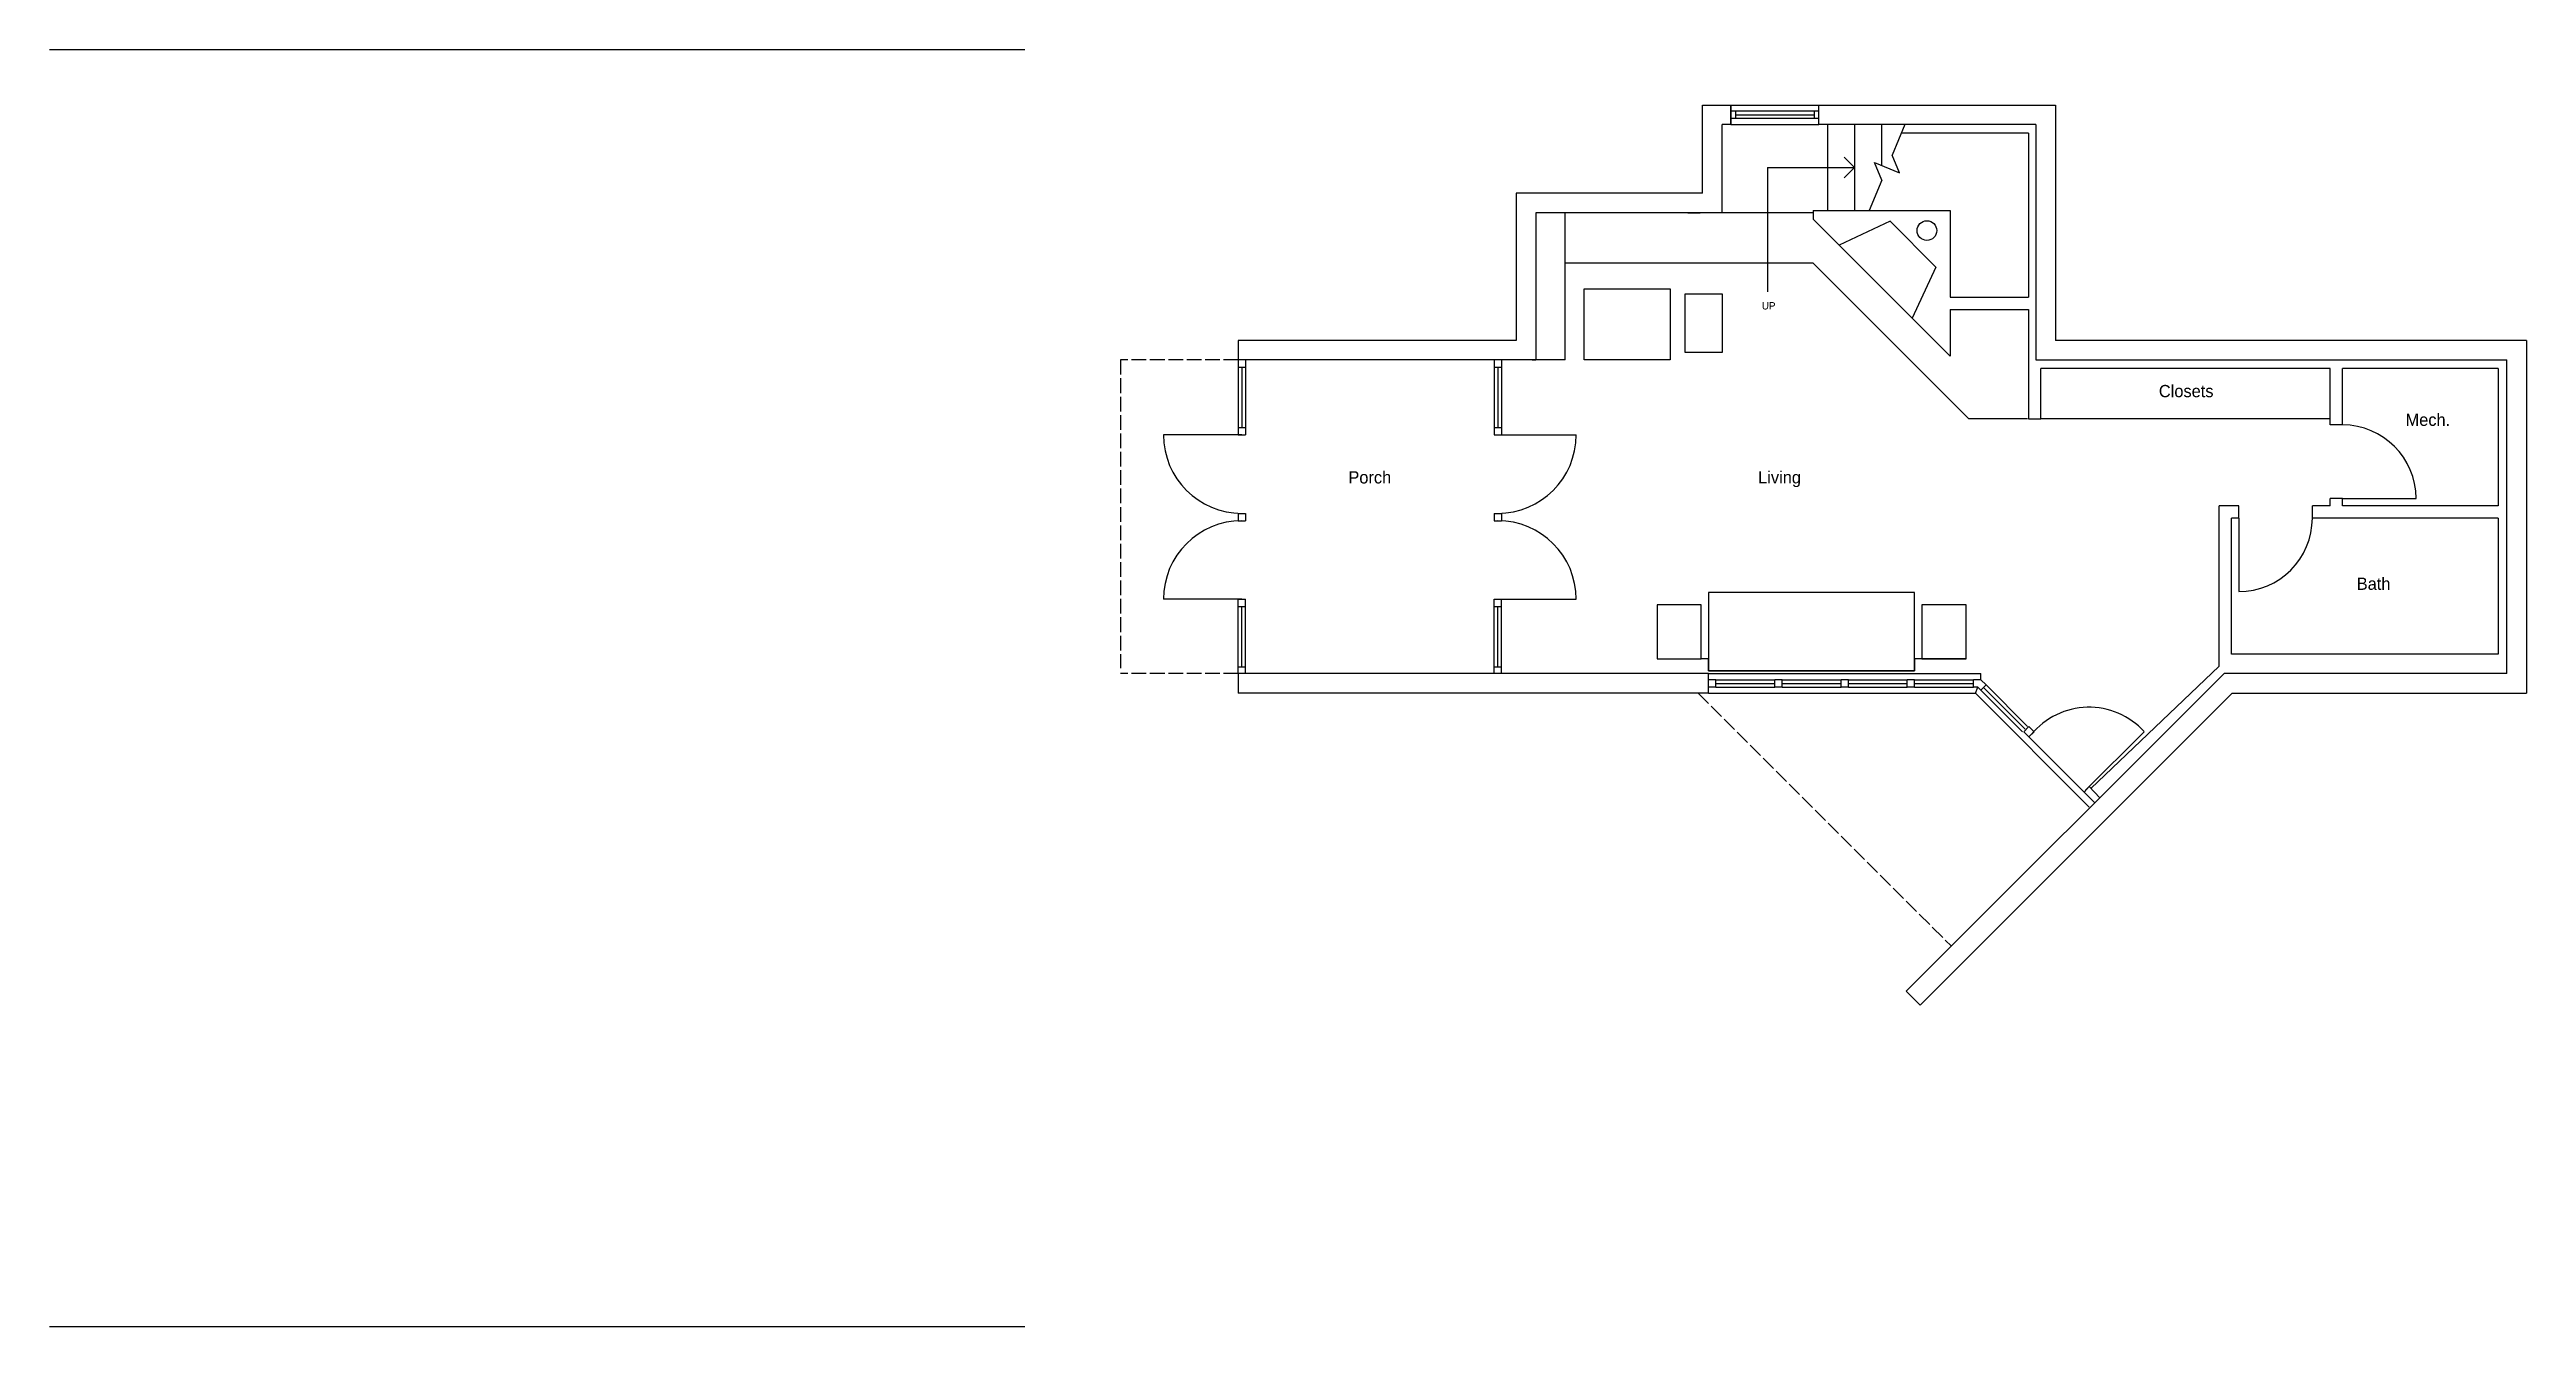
# Model space of a CAD drawing. Header units: inches. Extents: x -16498 to 2265, y 141 to 7454.
# Drawn here: x -5750 to -4740, y 969 to 1490 of the extents above; entities that cross this region are included whole.
import ezdxf

# ---------------------------------------------------------------- set-up
doc = ezdxf.new("R2010")
doc.units = ezdxf.units.IN
doc.header["$LTSCALE"] = 0.5
doc.header["$MEASUREMENT"] = 0
doc.linetypes.add('ACAD_ISO02W100', pattern=[15, 12, -3])
for name, color, linetype in [('A-doors', 254, 'Continuous'), ('A-Elev-North', 7, 'Continuous'), ('A-furniture', 33, 'Continuous'), ('A-glazing', 252, 'Continuous'), ('A-millwork', 252, 'Continuous'), ('A-soffit', 251, 'ACAD_ISO02W100'), ('A-stairs', 252, 'Continuous'), ('A-text', 254, 'Continuous'), ('A-walls', 7, 'Continuous')]:
    doc.layers.add(name, color=color, linetype=linetype)

msp = doc.modelspace()

# ---------------------------------------------------------------- texts
at = {"layer": 'A-soffit', "color": 7}
for s, p in [('Closets', (-4890, 1348)), ('Mech.', (-4789.4, 1336.3)), ('Porch', (-5220.5, 1312.8)), ('Living', (-5053.4, 1312.8)), ('Bath', (-4809.3, 1269.4))]:
    msp.add_text(s, height=5, dxfattribs=at).set_placement(p)
at = {"layer": 'A-text'}
msp.add_text('UP', height=3, dxfattribs=at).set_placement((-5051.9, 1383.8))

# ---------------------------------------------------------------- linework, layer by layer
at = {"layer": 'A-doors'}
for p, q in [((-5265.4, 1363.2, -4869.3), (-5265.4, 1360.2, -4869.3)), ((-5265.4, 1360.2, -4869.3), (-5262.4, 1360.2, -4869.3)), ((-5262.4, 1363.2, -4869.3), (-5262.4, 1360.2, -4869.3)), ((-5161.1, 1363.2), (-5161.1, 1360.2)), ((-5161.1, 1360.2), (-5158.1, 1360.2)), ((-5158.1, 1363.2), (-5158.1, 1360.2)), ((-5265.4, 1335.6, -4869.3), (-5262.4, 1335.6, -4869.3)), ((-5265.4, 1335.6, -4869.3), (-5265.4, 1332.6, -4869.3)), ((-5262.4, 1335.6, -4869.3), (-5262.4, 1332.6, -4869.3)), ((-5161.1, 1335.6), (-5161.1, 1332.6)), ((-5161.1, 1335.6), (-5158.1, 1335.6)), ((-5158.1, 1335.6), (-5158.1, 1332.6)), ((-5263.9, 1332.6, -4869.3), (-5295.9, 1332.6, -4869.3)), ((-5265.4, 1332.6, -4869.3), (-5262.4, 1332.6, -4869.3)), ((-5161.1, 1332.6), (-5158.1, 1332.6)), ((-5159.6, 1332.6), (-5127.6, 1332.6)), ((-4815.1, 1306.7), (-4785.1, 1306.7)), ((-5265.4, 1300.6, -4869.3), (-5265.4, 1297.6, -4869.3)), ((-5265.4, 1300.6, -4869.3), (-5262.4, 1300.6, -4869.3)), ((-5265.4, 1297.6, -4869.3), (-5262.4, 1297.6, -4869.3)), ((-5262.4, 1300.6, -4869.3), (-5262.4, 1297.6, -4869.3)), ((-5161.1, 1300.6), (-5158.1, 1300.6)), ((-5161.1, 1300.6), (-5161.1, 1297.6)), ((-5161.1, 1297.6), (-5158.1, 1297.6)), ((-5158.1, 1300.6), (-5158.1, 1297.6)), ((-4857.4, 1298.7), (-4857.4, 1268.7)), ((-5263.9, 1265.6, -4869.3), (-5295.9, 1265.6, -4869.3)), ((-5265.4, 1262.6, -4869.3), (-5265.4, 1265.6, -4869.3)), ((-5265.4, 1265.6, -4869.3), (-5262.4, 1265.6, -4869.3)), ((-5265.4, 1262.6, -4869.3), (-5262.4, 1262.6, -4869.3)), ((-5262.4, 1262.6, -4869.3), (-5262.4, 1265.6, -4869.3)), ((-5161.1, 1265.6), (-5158.1, 1265.6)), ((-5161.1, 1262.6), (-5161.1, 1265.6)), ((-5161.1, 1262.6), (-5158.1, 1262.6)), ((-5159.6, 1265.6), (-5127.6, 1265.6)), ((-5158.1, 1262.6), (-5158.1, 1265.6)), ((-5265.4, 1235.2, -4869.3), (-5265.4, 1238, -4869.3)), ((-5265.4, 1238, -4869.3), (-5262.4, 1238, -4869.3)), ((-5262.4, 1235.2, -4869.3), (-5262.4, 1238, -4869.3)), ((-5161.1, 1238), (-5158.1, 1238)), ((-5161.1, 1235.2), (-5161.1, 1238)), ((-5158.1, 1235.2), (-5158.1, 1238)), ((-4920, 1187.5), (-4896, 1211.5))]:
    msp.add_line(p, q, dxfattribs=at)
for centre, radius, start, end in [((-4815.1, 1306.7), 30, 0, 90), ((-5263.9, 1332.6, -4869.3), 32, 180, 270), ((-5159.6, 1332.6), 32, 270, 0), ((-5263.9, 1265.6, -4869.3), 32, 90, 180), ((-5159.6, 1265.6), 32, 0, 90), ((-4857.4, 1298.7), 30, 270, 0), ((-4918.5, 1191.1), 30.4, 42.2483, 140.4556)]:
    msp.add_arc(centre, radius, start, end, dxfattribs=at)
at = {"layer": 'A-Elev-North'}
for p, q in [((-5750.1, 1489.9), (-5352.5, 1489.9)), ((-4943.1, 1455.7), (-4943.1, 1388.8)), ((-4943.1, 1383.8), (-4943.1, 1339.2)), ((-5750.1, 968.8), (-5352.5, 968.8))]:
    msp.add_line(p, q, dxfattribs=at)
at = {"layer": 'A-Elev-North', "color": 253}
msp.add_line((-5031, 1423.2), (-5068.1, 1423.2), dxfattribs=at)
at = {"layer": 'A-furniture'}
msp.add_lwpolyline([(-5124.3, 1392.2), (-5089.3, 1392.2), (-5089.3, 1363.2), (-5124.3, 1363.2)], close=True, dxfattribs=at)
for points in [[(-5083.1, 1390.2), (-5068.1, 1390.2), (-5068.1, 1366.2), (-5083.1, 1366.2), (-5083.1, 1390.2)], [(-4968.6, 1241.3), (-4968.6, 1263.3), (-4986.6, 1263.3), (-4986.6, 1241.3), (-4968.6, 1241.3), (-4986.6, 1241.3), (-4989.6, 1241.3), (-4989.6, 1236.3), (-4989.6, 1268.3), (-5073.6, 1268.3), (-5073.6, 1236.3), (-4989.6, 1236.3), (-5073.6, 1236.3), (-5073.6, 1241.3), (-5076.6, 1241.3), (-5076.6, 1263.3), (-5094.6, 1263.3), (-5094.6, 1241.3), (-5076.6, 1241.3)]]:
    msp.add_lwpolyline(points, dxfattribs=at)
at = {"layer": 'A-glazing'}
for p, q in [((-5028.6, 1464.7), (-5064.6, 1464.7)), ((-5062.6, 1464.7), (-5062.6, 1461.7)), ((-5030.6, 1464.7), (-5030.6, 1461.7)), ((-5028.6, 1461.7), (-5064.6, 1461.7)), ((-5062.6, 1463.2), (-5030.6, 1463.2)), ((-5265.4, 1360.2, -4869.3), (-5265.4, 1335.6, -4869.3)), ((-5262.4, 1360.2, -4869.3), (-5262.4, 1335.6, -4869.3)), ((-5161.1, 1360.2), (-5161.1, 1335.6)), ((-5158.1, 1360.2), (-5158.1, 1335.6)), ((-5265.4, 1238, -4869.3), (-5265.4, 1262.6, -4869.3)), ((-5262.4, 1238, -4869.3), (-5262.4, 1262.6, -4869.3)), ((-5161.1, 1238), (-5161.1, 1262.6)), ((-5158.1, 1238), (-5158.1, 1262.6)), ((-5070.6, 1232.7), (-5046.6, 1232.7)), ((-5043.6, 1232.7), (-5019.6, 1232.7)), ((-5016.6, 1232.7), (-4992.6, 1232.7)), ((-4989.6, 1232.7), (-4965.6, 1232.7)), ((-5070.6, 1229.7), (-5046.6, 1229.7)), ((-5043.6, 1231.2), (-5043.6, 1231.2)), ((-5043.6, 1229.7), (-5019.6, 1229.7)), ((-5016.6, 1229.7), (-4992.6, 1229.7)), ((-4989.6, 1229.7), (-4965.6, 1229.7)), ((-4962.6, 1228.5), (-4945.6, 1211.5)), ((-4960.4, 1230.6), (-4943.5, 1213.6))]:
    msp.add_line(p, q, dxfattribs=at)
at = {"layer": 'A-glazing', "color": 254}
for p, q in [((-5070.6, 1232.7), (-5073.6, 1232.7)), ((-5070.6, 1229.7), (-5070.6, 1232.7)), ((-5046.6, 1229.7), (-5046.6, 1232.7)), ((-5043.6, 1232.7), (-5046.6, 1232.7)), ((-5043.6, 1229.7), (-5043.6, 1232.7)), ((-5019.6, 1229.7), (-5019.6, 1232.7)), ((-5016.6, 1232.7), (-5019.6, 1232.7)), ((-5016.6, 1229.7), (-5016.6, 1232.7)), ((-4992.6, 1229.7), (-4992.6, 1232.7)), ((-4989.6, 1232.7), (-4992.6, 1232.7)), ((-4989.6, 1229.7), (-4989.6, 1232.7)), ((-4962.6, 1232.7), (-4965.6, 1232.7)), ((-4965.6, 1229.7), (-4965.6, 1232.7)), ((-4960.4, 1230.6), (-4962.6, 1232.7)), ((-5070.6, 1229.7), (-5073.6, 1229.7)), ((-5043.6, 1229.7), (-5046.6, 1229.7)), ((-5016.6, 1229.7), (-5019.6, 1229.7)), ((-4989.6, 1229.7), (-4992.6, 1229.7)), ((-4963.8, 1229.7), (-4965.6, 1229.7)), ((-4962.6, 1228.5), (-4963.8, 1229.7)), ((-4962.6, 1228.5), (-4960.4, 1230.6)), ((-4945.1, 1211.5), (-4943, 1213.6)), ((-4943, 1213.6), (-4940.9, 1211.5)), ((-4945.1, 1211.5), (-4943, 1209.4)), ((-4943, 1209.4), (-4940.9, 1211.5)), ((-4920.5, 1186.9), (-4918.4, 1189.1))]:
    msp.add_line(p, q, dxfattribs=at)
at = {"layer": 'A-glazing', "color": 253}
for p, q in [((-5070.6, 1231.2), (-5046.6, 1231.2)), ((-5043.6, 1231.2), (-5019.6, 1231.2)), ((-5016.6, 1231.2), (-4992.6, 1231.2)), ((-4989.6, 1231.2), (-4965.6, 1231.2)), ((-4961.5, 1229.5), (-4944.5, 1212.5))]:
    msp.add_line(p, q, dxfattribs=at)
at = {"layer": 'A-millwork'}
for p, q in [((-5132.1, 1363.2), (-5132.1, 1423.2)), ((-4820.1, 1339.2), (-4938.1, 1339.2))]:
    msp.add_line(p, q, dxfattribs=at)
at = {"layer": 'A-soffit'}
for p, q in [((-5313.4, 1363.2, -4869.3), (-5313.4, 1237.4, -4869.3)), ((-5265.4, 1363.2, -4869.3), (-5313.4, 1363.2, -4869.3)), ((-5265.4, 1235.2, -4869.3), (-5313.4, 1235.2, -4869.3)), ((-5077.9, 1227.2), (-4974.6, 1124))]:
    msp.add_line(p, q, dxfattribs=at)
at = {"layer": 'A-stairs'}
for p, q in [((-5025.1, 1459.2), (-5025.1, 1424.2)), ((-5014.1, 1459.2), (-5014.1, 1424.2)), ((-5003.1, 1459.2), (-5003.1, 1442.6)), ((-4993.6, 1459.2), (-4998.7, 1446.8)), ((-4995.7, 1439.6), (-4998.7, 1446.8)), ((-5002.9, 1436.6), (-5008.1, 1424.2)), ((-5005.9, 1443.8), (-4995.7, 1439.6)), ((-5002.9, 1436.6), (-5005.9, 1443.8)), ((-5031, 1402.7), (-4967.5, 1339.2)), ((-4943.6, 1339.2), (-4967.5, 1339.2))]:
    msp.add_line(p, q, dxfattribs=at)
at = {"layer": 'A-text'}
for p, q in [((-5014.1, 1441.7), (-5018.3, 1445.9)), ((-5049.6, 1441.7), (-5049.6, 1391)), ((-5049.6, 1441.7), (-5014.1, 1441.7)), ((-5014.1, 1441.7), (-5018.3, 1437.5))]:
    msp.add_line(p, q, dxfattribs=at)
at = {"layer": 'A-walls'}
for p, q in [((-5076.1, 1467.2), (-5064.6, 1467.2)), ((-5076.1, 1431.2), (-5076.1, 1467.2)), ((-5076.1, 1467.2), (-5064.6, 1467.2)), ((-5064.6, 1459.2), (-5064.6, 1467.2)), ((-5064.6, 1467.2), (-5064.6, 1459.2)), ((-5028.6, 1467.2), (-4932.1, 1467.2)), ((-5028.6, 1459.2), (-5028.6, 1467.2)), ((-4932.1, 1467.2), (-4932.1, 1371.2)), ((-5064.6, 1459.2), (-5068.1, 1459.2)), ((-5068.1, 1423.2), (-5068.1, 1459.2)), ((-4940.1, 1459.2), (-5028.6, 1459.2)), ((-4943.1, 1455.7), (-4995, 1455.7)), ((-4940.1, 1459.2), (-4940.1, 1363.2)), ((-5152.1, 1431.2), (-5152.1, 1371.2)), ((-5076.1, 1431.2), (-5152.1, 1431.2)), ((-5031, 1424.2), (-4975.1, 1424.2)), ((-5031, 1424.2), (-5031, 1420.7)), ((-4975.1, 1424.2), (-4975.1, 1388.8)), ((-5144.1, 1423.2), (-5144.1, 1363.2)), ((-5068.1, 1423.2), (-5144.1, 1423.2)), ((-5082.1, 1423.2), (-5077.1, 1423.2)), ((-5020.5, 1410.2), (-5031, 1420.7)), ((-4999.6, 1419.8), (-5020.4, 1410.1)), ((-4980.9, 1401), (-4999.6, 1419.8)), ((-5020.5, 1410.2), (-4990.6, 1380.2)), ((-4980.9, 1401), (-4990.6, 1380.2)), ((-4975.1, 1388.8), (-4943.1, 1388.8)), ((-4975.1, 1364.8), (-4990.6, 1380.2)), ((-4975.1, 1383.8), (-4943.1, 1383.8)), ((-4975.1, 1383.8), (-4975.1, 1364.8)), ((-5265.4, 1371.2, -4869.3), (-5265.4, 1363.2, -4869.3)), ((-5152.1, 1371.2), (-5265.4, 1371.2, -4869.3)), ((-4740.1, 1371.2), (-4932.1, 1371.2)), ((-4740.1, 1371.2), (-4740.1, 1227.2)), ((-5144.1, 1363.2), (-5265.4, 1363.2, -4869.3)), ((-5145.6, 1363.2), (-5144.1, 1363.2)), ((-4940.1, 1363.2), (-4748.1, 1363.2)), ((-4820.1, 1359.7), (-4938.1, 1359.7)), ((-4938.1, 1339.2), (-4938.1, 1359.7)), ((-4820.1, 1336.7), (-4820.1, 1359.7)), ((-4751.6, 1359.7), (-4815.1, 1359.7)), ((-4815.1, 1336.7), (-4815.1, 1359.7)), ((-4751.6, 1359.7), (-4751.6, 1303.7)), ((-4748.1, 1235.2), (-4748.1, 1363.2)), ((-4943.1, 1339.2), (-4938.1, 1339.2)), ((-4815.1, 1336.7), (-4820.1, 1336.7)), ((-4865.4, 1238.2), (-4865.4, 1303.7)), ((-4857.4, 1303.7), (-4865.4, 1303.7)), ((-4857.4, 1298.7), (-4857.4, 1303.7)), ((-4820.1, 1303.7), (-4827.4, 1303.7)), ((-4827.4, 1298.7), (-4827.4, 1303.7)), ((-4820.1, 1303.7), (-4827.4, 1303.7)), ((-4820.1, 1303.7), (-4820.1, 1306.7)), ((-4815.1, 1306.7), (-4820.1, 1306.7)), ((-4815.1, 1303.7), (-4815.1, 1306.7)), ((-4751.6, 1303.7), (-4815.1, 1303.7)), ((-4860.4, 1243.2), (-4860.4, 1298.7)), ((-4857.4, 1298.7), (-4860.4, 1298.7)), ((-4857.4, 1298.7), (-4860.4, 1298.7)), ((-4751.6, 1298.7), (-4827.4, 1298.7)), ((-4751.6, 1298.7), (-4751.6, 1243.2)), ((-4751.6, 1243.2), (-4860.4, 1243.2)), ((-5265.4, 1235.2, -4869.3), (-5265.4, 1227.2, -4869.3)), ((-5073.6, 1235.2), (-5265.4, 1235.2, -4869.3)), ((-5073.6, 1227.2), (-5073.6, 1235.2)), ((-4993, 1105.6), (-4863.4, 1235.2)), ((-4917.7, 1188.3), (-4865.4, 1238.2)), ((-4748.1, 1235.2), (-4863.4, 1235.2)), ((-5073.6, 1227.2), (-5265.4, 1227.2, -4869.3)), ((-4860.1, 1227.2), (-4987.4, 1099.9)), ((-4860.1, 1227.2), (-4740.1, 1227.2)), ((-4945.1, 1211.5), (-4916.1, 1182.5)), ((-4987.4, 1099.9), (-4993, 1105.6))]:
    msp.add_line(p, q, dxfattribs=at)
at = {"layer": 'A-walls', "color": 253}
for p, q in [((-5064.6, 1467.2), (-5028.6, 1467.2)), ((-5064.6, 1459.2), (-5028.6, 1459.2)), ((-5073.6, 1235.2), (-4962.6, 1235.2)), ((-4962.6, 1232.7), (-4962.6, 1235.2)), ((-5073.6, 1227.2), (-4964.8, 1227.2)), ((-4964.8, 1227.2), (-4963.8, 1229.7)), ((-4964.8, 1227.2), (-4918.4, 1180.7))]:
    msp.add_line(p, q, dxfattribs=at)
at = {"layer": 'A-walls', "color": 252}
for p, q in [((-5031, 1402.7), (-5132.1, 1402.7)), ((-5263.9, 1360.2, -4869.3), (-5263.9, 1335.6, -4869.3)), ((-5159.6, 1360.2), (-5159.6, 1335.6)), ((-5132.1, 1363.2), (-5144.1, 1363.2)), ((-5263.9, 1238, -4869.3), (-5263.9, 1262.6, -4869.3)), ((-5159.6, 1238), (-5159.6, 1262.6))]:
    msp.add_line(p, q, dxfattribs=at)
at = {"layer": 'A-walls', "color": 254}
for p, q in [((-4920.5, 1186.9), (-4916.1, 1182.5)), ((-4918.4, 1189.1), (-4914, 1184.6))]:
    msp.add_line(p, q, dxfattribs=at)
at = {"layer": 'A-walls'}
msp.add_circle((-4984.6, 1416), 4, dxfattribs=at)

msp.set_redraw_order([(e.dxf.handle, doc.entitydb.next_handle()) for e in msp.query("TEXT MTEXT ATTDEF DIMENSION ARC_DIMENSION")])  # texts and dimensions are drawn at this point

doc.saveas('drawing.dxf')
